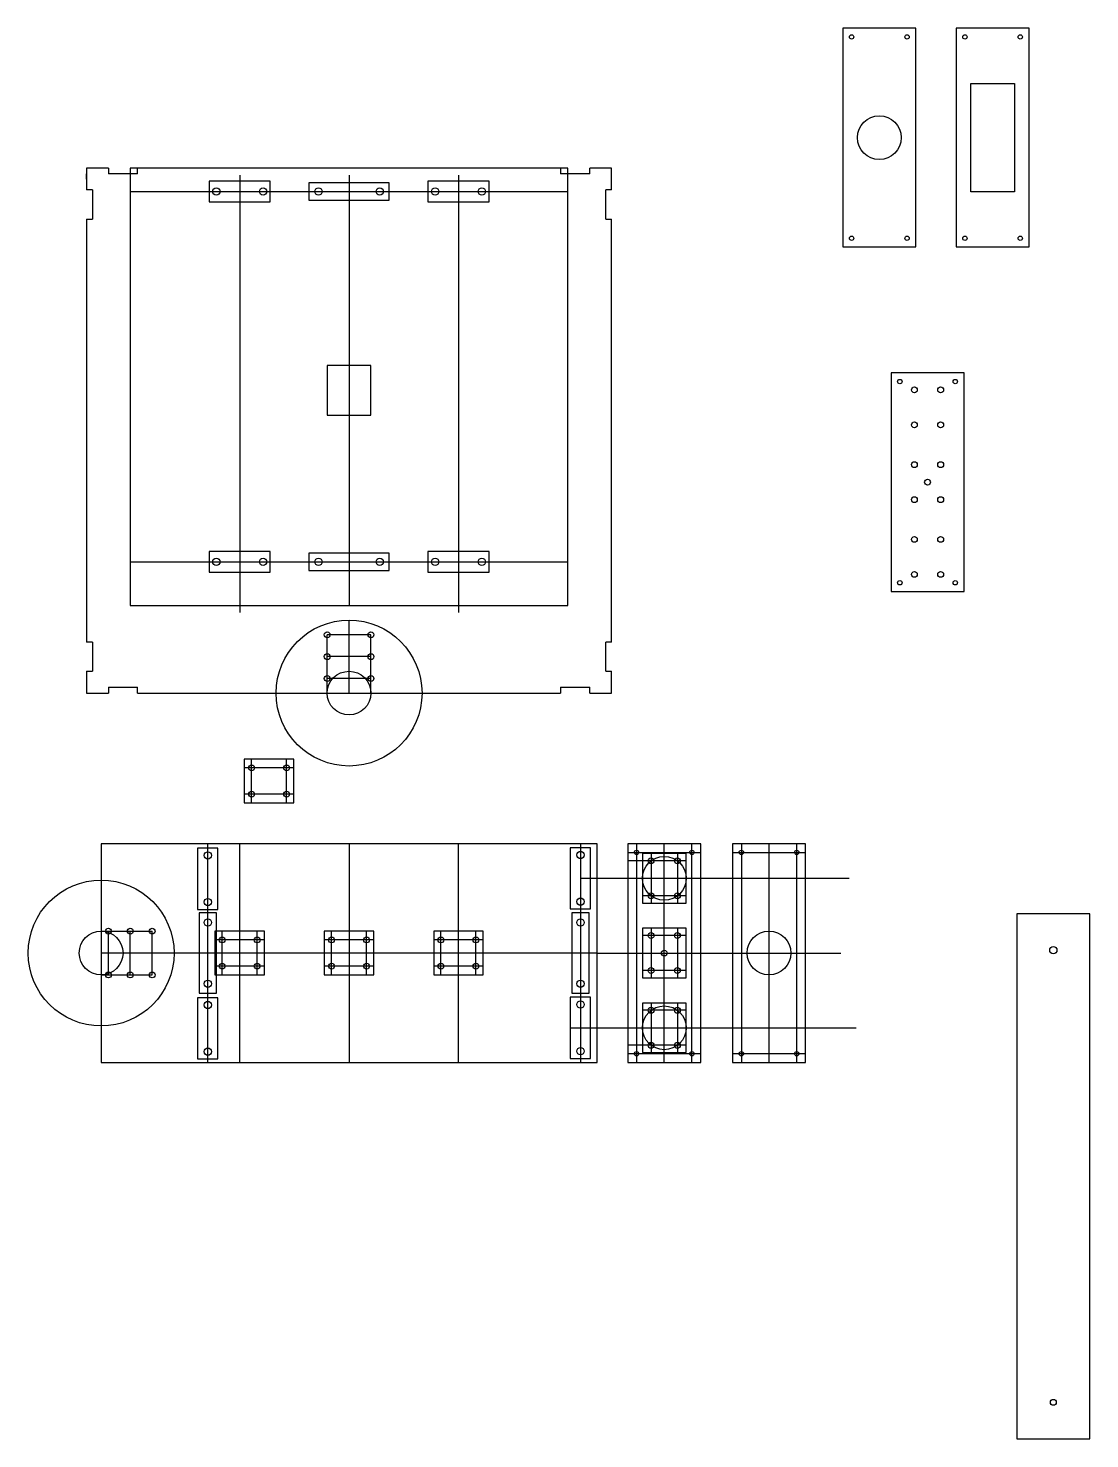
# Model space of a CAD drawing. Header units: inches. Extents: x 85 to 2638, y 31 to 1976.
# Drawn here: x 1014 to 1741, y 54 to 1021 of the extents above; entities that cross this region are included whole.
import ezdxf

# ---------------------------------------------------------------- set-up
doc = ezdxf.new("R2010")
doc.units = ezdxf.units.IN
doc.header["$MEASUREMENT"] = 0

msp = doc.modelspace()

# ---------------------------------------------------------------- linework, layer by layer
for p, q in [((1659.80117, 908.66632), (1659.80117, 982.82831)), ((1659.80117, 982.82831), (1689.80117, 982.82831)), ((1689.80117, 982.82831), (1689.80117, 908.66632)), ((1053.59602, 917.33779), (1053.59602, 920.86658)), ((1068.59602, 924.86658), (1068.59602, 920.86658)), ((1088.59602, 920.86658), (1088.59602, 924.86658)), ((1158.59602, 920.0983), (1158.59602, 620.0983)), ((1233.59602, 920.0983), (1233.59602, 624.86658)), ((1308.59602, 920.0983), (1308.59602, 620.0983)), ((1378.59602, 924.86658), (1378.59602, 920.86658)), ((1398.59602, 920.86658), (1378.59602, 920.86658)), ((1398.59602, 920.86658), (1398.59602, 924.86658)), ((1057.59602, 909.86658), (1053.59602, 909.86658)), ((1057.59602, 909.86658), (1057.59602, 889.86658)), ((1413.59602, 909.86658), (1409.59602, 909.86658)), ((1083.59602, 908.81115), (1383.59602, 908.81115)), ((1689.80117, 908.66632), (1659.80117, 908.66632)), ((1053.59602, 889.86658), (1057.59602, 889.86658)), ((1409.59602, 889.86658), (1413.59602, 889.86658)), ((1083.59602, 654.86658), (1383.59602, 654.86658)), ((1233.59602, 564.86658), (1233.59602, 614.86658)), ((1057.59602, 599.86658), (1053.59602, 599.86658)), ((1218.59602, 564.86658), (1218.59602, 604.86658)), ((1248.59602, 604.86658), (1218.59602, 604.86658)), ((1248.59602, 589.86658), (1248.59602, 604.86658)), ((1413.59602, 599.86658), (1409.59602, 599.86658)), ((1409.59602, 579.86658), (1409.59602, 599.86658)), ((1248.59602, 589.86658), (1218.59602, 589.86658)), ((1248.59602, 574.86658), (1248.59602, 589.86658)), ((1053.59602, 579.86658), (1057.59602, 579.86658)), ((1248.59602, 574.86658), (1218.59602, 574.86658)), ((1248.59602, 564.86658), (1248.59602, 574.86658)), ((1409.59602, 579.86658), (1413.59602, 579.86658)), ((1068.59602, 568.86658), (1068.59602, 564.86658)), ((1068.59602, 568.86658), (1088.59602, 568.86658)), ((1088.59602, 564.86658), (1088.59602, 568.86658)), ((1378.59602, 568.86658), (1378.59602, 564.86658)), ((1398.59602, 564.86658), (1398.59602, 568.86658)), ((1195.76932, 513.56817), (1161.76932, 513.56817)), ((1166.76932, 489.56817), (1166.76932, 519.56817)), ((1190.76932, 489.56817), (1190.76932, 519.56817)), ((1195.76932, 495.56817), (1161.76932, 495.56817)), ((1136.70835, 311.62698), (1136.70835, 461.62698)), ((1158.59602, 311.62698), (1158.59602, 461.62698)), ((1233.59602, 461.62698), (1233.59602, 311.62698)), ((1308.59602, 311.62698), (1308.59602, 461.62698)), ((1392.21777, 461.62698), (1392.21777, 311.62698)), ((1424.69557, 455.62698), (1474.69557, 455.62698)), ((1430.69557, 461.62698), (1430.69557, 311.62698)), ((1440.69557, 454.87698), (1440.69557, 420.87698)), ((1449.69557, 311.62698), (1449.69557, 461.62698)), ((1458.69557, 454.87698), (1458.69557, 420.87698)), ((1468.69557, 311.62698), (1468.69557, 461.62698)), ((1496.54584, 455.62698), (1546.54584, 455.62698)), ((1502.54584, 461.62698), (1502.54584, 311.62698)), ((1521.54584, 311.62698), (1521.54584, 461.62698)), ((1540.54584, 311.62698), (1540.54584, 461.62698)), ((1464.69557, 449.87698), (1424.69557, 449.87698)), ((1392.21777, 437.87698), (1576.58721, 437.87698)), ((1464.69557, 425.87698), (1434.69557, 425.87698)), ((1063.59602, 401.62698), (1098.59602, 401.62698)), ((1068.59602, 371.62698), (1068.59602, 401.62698)), ((1083.59602, 371.62698), (1083.59602, 401.62698)), ((1098.59602, 371.62698), (1098.59602, 401.62698)), ((1146.59602, 371.62698), (1146.59602, 401.62698)), ((1170.59602, 371.62698), (1170.59602, 401.62698)), ((1221.59602, 371.62698), (1221.59602, 401.62698)), ((1245.59602, 371.62698), (1245.59602, 401.62698)), ((1296.59602, 371.62698), (1296.59602, 401.62698)), ((1320.59602, 371.62698), (1320.59602, 401.62698)), ((1464.69557, 398.62698), (1434.69557, 398.62698)), ((1440.69557, 403.62698), (1440.69557, 369.62698)), ((1458.69557, 403.62698), (1458.69557, 369.62698)), ((1175.59602, 395.62698), (1141.59602, 395.62698)), ((1250.59602, 395.62698), (1216.59602, 395.62698)), ((1325.59602, 395.62698), (1291.59602, 395.62698)), ((1403.59602, 386.62698), (1063.59602, 386.62698)), ((1175.59602, 377.62698), (1141.59602, 377.62698)), ((1250.59602, 377.62698), (1216.59602, 377.62698)), ((1325.59602, 377.62698), (1291.59602, 377.62698)), ((1403.59602, 386.62698), (1570.67939, 386.62698)), ((1063.59602, 371.62698), (1073.59602, 371.62698)), ((1073.59602, 371.62698), (1088.59602, 371.62698)), ((1088.59602, 371.62698), (1098.59602, 371.62698)), ((1464.69557, 374.62698), (1434.69557, 374.62698)), ((1440.69557, 352.37698), (1440.69557, 318.37698)), ((1458.69557, 352.37698), (1458.69557, 318.37698)), ((1464.69557, 347.37698), (1434.69557, 347.37698)), ((1385.21777, 335.37698), (1581.32007, 335.37698)), ((1464.69557, 323.37698), (1424.69557, 323.37698)), ((1474.69557, 317.62698), (1424.69557, 317.62698)), ((1546.54584, 317.62698), (1496.54584, 317.62698))]:
    msp.add_line(p, q)
for points in [[(1572.14377, 870.74731), (1622.14377, 870.74731), (1622.14377, 1020.74731), (1572.14377, 1020.74731)], [(1649.80117, 870.74732), (1699.80117, 870.74732), (1699.80117, 1020.74732), (1649.80117, 1020.74732)], [(1605.21574, 634.5025), (1655.21574, 634.5025), (1655.21574, 784.5025), (1605.21574, 784.5025)], [(1063.59602, 461.62698), (1063.59602, 311.62698), (1403.59602, 311.62698), (1403.59602, 461.62698)], [(1424.69557, 311.62698), (1474.69557, 311.62698), (1474.69557, 461.62698), (1424.69557, 461.62698)], [(1496.54584, 311.62698), (1546.54584, 311.62698), (1546.54584, 461.62698), (1496.54584, 461.62698)], [(1691.46051, 53.5971), (1741.46051, 53.5971), (1741.46051, 413.5971), (1691.46051, 413.5971)]]:
    msp.add_lwpolyline(points, close=True)
for points in [[(1068.59602, 924.86658), (1053.59602, 924.86658), (1053.59602, 909.86658)], [(1088.59602, 920.86658), (1068.59602, 920.86658)], [(1378.59602, 924.86658), (1088.59602, 924.86658)], [(1413.59602, 909.86658), (1413.59602, 924.86658), (1398.59602, 924.86658)], [(1409.59602, 889.86658), (1409.59602, 909.86658)], [(1053.59602, 889.86658), (1053.59602, 599.86658)], [(1413.59602, 599.86658), (1413.59602, 889.86658)], [(1057.59602, 599.86658), (1057.59602, 579.86658)], [(1053.59602, 579.86658), (1053.59602, 564.86658), (1068.59602, 564.86658)], [(1398.59602, 564.86658), (1413.59602, 564.86658), (1413.59602, 579.86658)], [(1088.59602, 564.86658), (1378.59602, 564.86658)], [(1378.59602, 568.86658), (1398.59602, 568.86658)]]:
    msp.add_lwpolyline(points)
at = {"color": 1}
for points in [[(1083.59602, 624.86658), (1383.59602, 624.86658), (1383.59602, 924.86658), (1083.59602, 924.86658)], [(1137.59602, 901.81115), (1179.59602, 901.81115), (1179.59602, 915.81115), (1137.59602, 915.81115)], [(1206.09602, 902.81115), (1261.09602, 902.81115), (1261.09602, 914.81115), (1206.09602, 914.81115)], [(1287.59602, 901.81115), (1329.59602, 901.81115), (1329.59602, 915.81115), (1287.59602, 915.81115)], [(1218.59602, 789.48244), (1218.59602, 755.48244), (1248.59602, 755.48244), (1248.59602, 789.48244)], [(1137.59602, 647.86658), (1179.59602, 647.86658), (1179.59602, 661.86658), (1137.59602, 661.86658)], [(1206.09602, 648.86658), (1261.09602, 648.86658), (1261.09602, 660.86658), (1206.09602, 660.86658)], [(1287.59602, 647.86658), (1329.59602, 647.86658), (1329.59602, 661.86658), (1287.59602, 661.86658)], [(1195.76932, 519.56817), (1161.76932, 519.56817), (1161.76932, 489.56817), (1195.76932, 489.56817)], [(1129.70835, 458.60327), (1129.70835, 416.60327), (1143.70835, 416.60327), (1143.70835, 458.60327)], [(1385.21777, 458.87698), (1385.21777, 416.87698), (1399.21777, 416.87698), (1399.21777, 458.87698)], [(1434.69557, 454.87698), (1434.69557, 420.87698), (1464.69557, 420.87698), (1464.69557, 454.87698)], [(1130.70835, 414.12698), (1130.70835, 359.12698), (1142.70835, 359.12698), (1142.70835, 414.12698)], [(1386.21777, 414.12698), (1386.21777, 359.12698), (1398.21777, 359.12698), (1398.21777, 414.12698)], [(1175.59602, 401.62698), (1141.59602, 401.62698), (1141.59602, 371.62698), (1175.59602, 371.62698)], [(1250.59602, 401.62698), (1216.59602, 401.62698), (1216.59602, 371.62698), (1250.59602, 371.62698)], [(1325.59602, 401.62698), (1291.59602, 401.62698), (1291.59602, 371.62698), (1325.59602, 371.62698)], [(1434.69557, 403.62698), (1434.69557, 369.62698), (1464.69557, 369.62698), (1464.69557, 403.62698)], [(1129.70835, 356.0324), (1129.70835, 314.0324), (1143.70835, 314.0324), (1143.70835, 356.0324)], [(1385.21777, 356.37698), (1385.21777, 314.37698), (1399.21777, 314.37698), (1399.21777, 356.37698)], [(1434.69557, 352.37698), (1434.69557, 318.37698), (1464.69557, 318.37698), (1464.69557, 352.37698)]]:
    msp.add_lwpolyline(points, close=True, dxfattribs=at)
for centre, radius in [((1578.14377, 1014.74731), 1.5), ((1616.14377, 1014.74731), 1.5), ((1655.80117, 1014.74732), 1.5), ((1693.80117, 1014.74732), 1.5), ((1597.14377, 945.74731), 15), ((1142.59602, 908.81115), 2.5), ((1174.59602, 908.81115), 2.5), ((1212.59602, 908.81115), 2.5), ((1254.59602, 908.81115), 2.5), ((1292.59602, 908.81115), 2.5), ((1324.59602, 908.81115), 2.5), ((1578.14377, 876.74731), 1.5), ((1616.14377, 876.74731), 1.5), ((1655.80117, 876.74732), 1.5), ((1693.80117, 876.74732), 1.5), ((1611.21574, 778.5025), 1.5), ((1621.21574, 772.7525), 2), ((1639.21574, 772.7525), 2), ((1649.21574, 778.5025), 1.5), ((1621.21574, 748.7525), 2), ((1639.21574, 748.7525), 2), ((1621.21574, 721.5025), 2), ((1639.21574, 721.5025), 2), ((1630.21574, 709.5025), 2), ((1621.21574, 697.5025), 2), ((1639.21574, 697.5025), 2), ((1621.21574, 670.2525), 2), ((1639.21574, 670.2525), 2), ((1142.59602, 654.86658), 2.5), ((1174.59602, 654.86658), 2.5), ((1212.59602, 654.86658), 2.5), ((1254.59602, 654.86658), 2.5), ((1292.59602, 654.86658), 2.5), ((1324.59602, 654.86658), 2.5), ((1621.21574, 646.2525), 2), ((1639.21574, 646.2525), 2), ((1611.21574, 640.5025), 1.5), ((1649.21574, 640.5025), 1.5), ((1233.59602, 564.86658), 50), ((1218.59602, 604.86658), 2), ((1248.59602, 604.86658), 2), ((1218.59602, 589.86658), 2), ((1248.59602, 589.86658), 2), ((1218.59602, 574.86658), 2), ((1233.59602, 564.86658), 15), ((1248.59602, 574.86658), 2), ((1166.76932, 513.56817), 2), ((1190.76932, 513.56817), 2), ((1166.76932, 495.56817), 2), ((1190.76932, 495.56817), 2), ((1136.70835, 453.60327), 2.5), ((1392.21777, 453.87698), 2.5), ((1430.69557, 455.62698), 1.5), ((1468.69557, 455.62698), 1.5), ((1502.54584, 455.62698), 1.5), ((1540.54584, 455.62698), 1.5), ((1449.69557, 437.87698), 15), ((1440.69557, 449.87698), 2), ((1458.69557, 449.87698), 2), ((1063.59602, 386.62698), 50), ((1440.69557, 425.87698), 2), ((1458.69557, 425.87698), 2), ((1136.70835, 421.60327), 2.5), ((1392.21777, 421.87698), 2.5), ((1136.70835, 407.62698), 2.5), ((1392.21777, 407.62698), 2.5), ((1063.59602, 386.62698), 15), ((1068.59602, 401.62698), 2), ((1083.59602, 401.62698), 2), ((1098.59602, 401.62698), 2), ((1146.59602, 395.62698), 2), ((1170.59602, 395.62698), 2), ((1221.59602, 395.62698), 2), ((1245.59602, 395.62698), 2), ((1296.59602, 395.62698), 2), ((1320.59602, 395.62698), 2), ((1440.69557, 398.62698), 2), ((1458.69557, 398.62698), 2), ((1521.54584, 386.62698), 15), ((1449.69557, 386.62698), 2), ((1716.46051, 388.5971), 2.5), ((1146.59602, 377.62698), 2), ((1170.59602, 377.62698), 2), ((1221.59602, 377.62698), 2), ((1245.59602, 377.62698), 2), ((1296.59602, 377.62698), 2), ((1320.59602, 377.62698), 2), ((1068.59602, 371.62698), 2), ((1083.59602, 371.62698), 2), ((1098.59602, 371.62698), 2), ((1136.70835, 365.62698), 2.5), ((1392.21777, 365.62698), 2.5), ((1440.69557, 374.62698), 2), ((1458.69557, 374.62698), 2), ((1136.70835, 351.0324), 2.5), ((1392.21777, 351.37698), 2.5), ((1449.69557, 335.37698), 15), ((1440.69557, 347.37698), 2), ((1458.69557, 347.37698), 2), ((1136.70835, 319.0324), 2.5), ((1392.21777, 319.37698), 2.5), ((1440.69557, 323.37698), 2), ((1458.69557, 323.37698), 2), ((1430.69557, 317.62698), 1.5), ((1468.69557, 317.62698), 1.5), ((1502.54584, 317.62698), 1.5), ((1540.54584, 317.62698), 1.5), ((1716.46051, 78.5971), 2)]:
    msp.add_circle(centre, radius)

doc.saveas('drawing.dxf')
